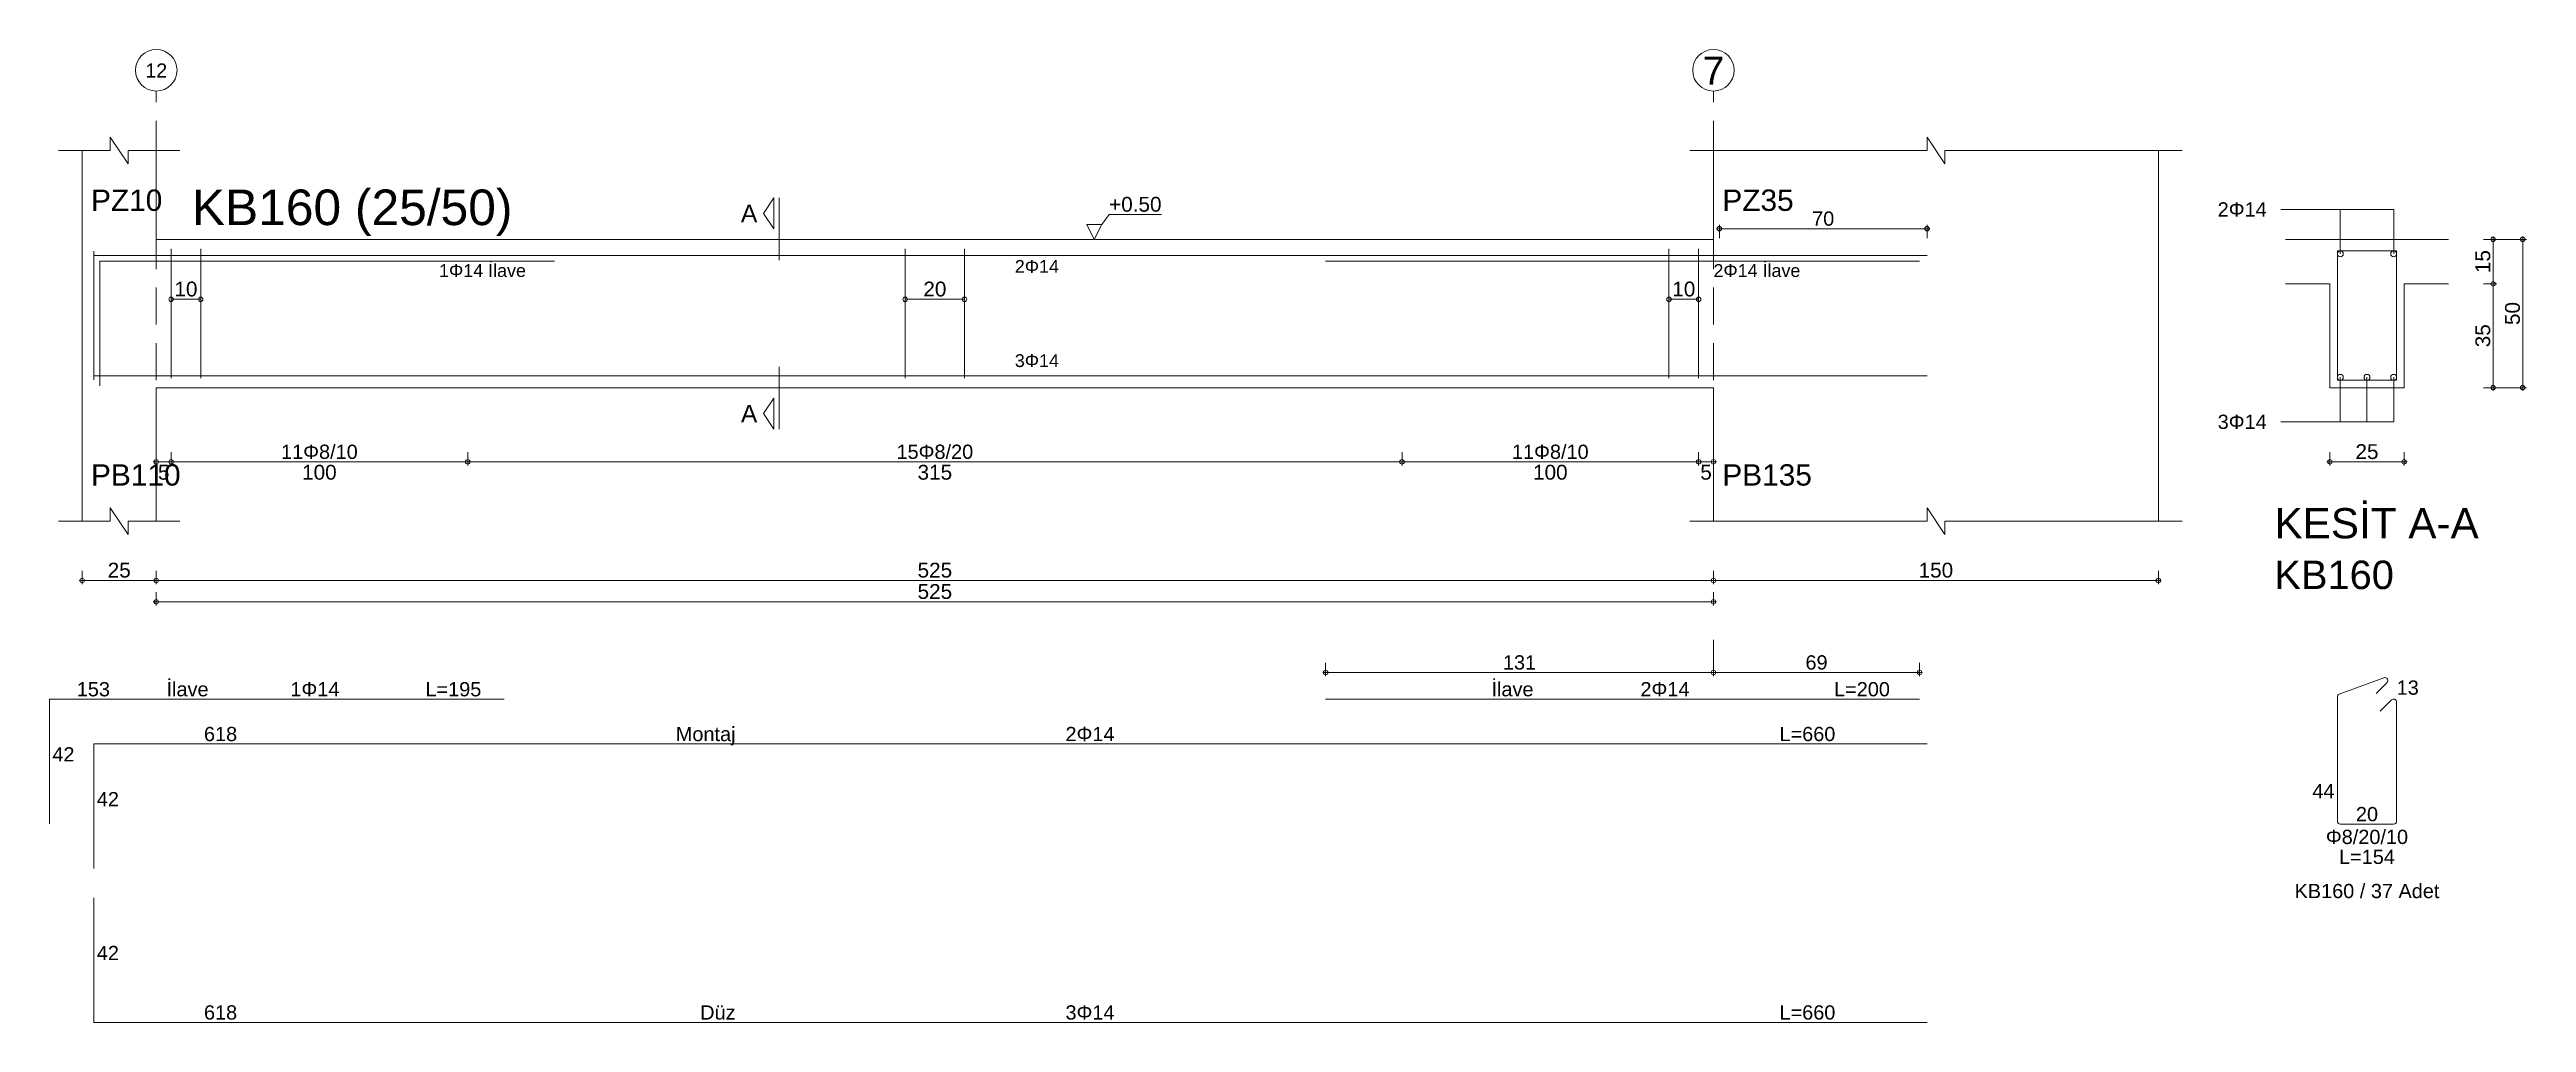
# Model space of a CAD drawing. Header units: millimetres. Extents: x 23801 to 80069, y 9628 to 14137.
# Drawn here: x 26737 to 27990, y 11778 to 12270 of the extents above; entities that cross this region are included whole.
import ezdxf

# ---------------------------------------------------------------- set-up
doc = ezdxf.new("R2010")
doc.units = ezdxf.units.MM
doc.linetypes.add('DASHDOT2', pattern=[12.7, 6.35, -3.175, 0, -3.175])
doc.linetypes.add('DASHED4', pattern=[18.75, 12.5, -6.25])
doc.layers.add('aks', color=251, linetype='DASHDOT2', lineweight=35)
for name, color, linetype in [('Donatı Topl. Uzun. Yazısı', 7, 'Continuous'), ('Donatı Uz. Yazısı', 7, 'Continuous'), ('Donatı Yazısı', 7, 'Continuous'), ('Donatı Çizgisi', 7, 'Continuous'), ('Kiriş', 7, 'Continuous'), ('Standart', 7, 'Continuous'), ('Ölçülendirme', 7, 'Continuous')]:
    doc.layers.add(name, color=color, linetype=linetype)
doc.styles.add('arial_1_18', font='arial.ttf', dxfattribs={"height": 0.2})

# ---------------------------------------------------------------- blocks, each defined once
blk = doc.blocks.new('IDE143Entity7364')
at = {"layer": 'aks', "color": 30, "linetype": 'DASHED4', "lineweight": 5}
for points in [[(15938.55, 2016.8), (15938.55, 2151.8)], [(16463.55, 2016.8), (16463.55, 2151.8)], [(16463.55, 1955.8), (16463.55, 1966.8)]]:
    blk.add_lwpolyline(points, dxfattribs=at)
at = {"layer": 'aks', "color": 1, "linetype": 'Continuous', "lineweight": 5}
for centre in [(15938.55, 2158.8), (16463.55, 2158.8)]:
    blk.add_circle(centre, 7, dxfattribs=at)
at = {"layer": 'Donatı Çizgisi', "color": 5, "linetype": 'Continuous', "lineweight": 5}
for points in [[(15917.55, 2054.4), (15917.55, 2097.8)], [(15917.55, 2096.4), (16535.55, 2096.4)], [(15943.55, 2055), (15943.55, 2098.6)], [(15953.55, 2055), (15953.55, 2098.6)], [(16191.05, 2055), (16191.05, 2098.6)], [(16211.05, 2055), (16211.05, 2098.6)], [(16448.55, 2055), (16448.55, 2098.6)], [(16458.55, 2055), (16458.55, 2098.6)], [(16673.89, 2054.3), (16673.89, 2097.9)], [(16673.89, 2097.9), (16693.89, 2097.9)], [(16693.89, 2054.3), (16693.89, 2097.9)], [(15919.55, 2052.4), (15919.55, 2094.4)], [(15919.55, 2094.4), (16072.8, 2094.4)], [(16332.8, 2094.4), (16533.05, 2094.4)], [(15917.55, 2055.8), (16535.55, 2055.8)], [(16673.89, 2054.3), (16693.89, 2054.3)], [(15902.55, 1904.8), (15902.55, 1946.8)], [(15902.55, 1946.8), (16055.8, 1946.8)], [(16332.8, 1946.8), (16533.05, 1946.8)], [(16673.89, 1905.72), (16673.89, 1947.59)], [(16674.56, 1948.54), (16689.56, 1954.01)], [(16686.99, 1948.69), (16690.63, 1952.33)], [(16688.37, 1942.78), (16692.14, 1946.56)], [(16693.89, 1905.72), (16693.89, 1945.84)], [(15917.55, 1889.7), (15917.55, 1931.7)], [(15917.55, 1931.7), (16535.55, 1931.7)], [(16674.91, 1904.7), (16692.87, 1904.7)], [(15917.55, 1837.85), (15917.55, 1879.85)], [(15917.55, 1837.85), (16535.55, 1837.85)]]:
    blk.add_lwpolyline(points, dxfattribs=at)
for centre in [(16674.89, 2096.9), (16692.89, 2096.9), (16674.89, 2055.3), (16683.89, 2055.3), (16692.89, 2055.3)]:
    blk.add_circle(centre, 1, dxfattribs=at)
for centre, start, end in [((16674.91, 1947.59), 110, 180), ((16689.91, 1953.05), 315, 110), ((16692.87, 1945.84), 0, 135), ((16674.91, 1905.72), 180, 270), ((16692.87, 1905.72), 270, 0)]:
    blk.add_arc(centre, 1.02, start, end, dxfattribs=at)
at = {"layer": 'Kiriş', "color": 1, "linetype": 'Continuous', "lineweight": 5}
for points in [[(15905.55, 2131.8), (15923.05, 2131.8)], [(15913.55, 2006.8), (15913.55, 2131.8)], [(15923.05, 2131.8), (15923.05, 2136.3)], [(15929.05, 2127.3), (15923.05, 2136.3)], [(15929.05, 2127.3), (15929.05, 2131.8)], [(15929.05, 2131.8), (15946.55, 2131.8)], [(15938.55, 2101.8), (15938.55, 2131.8)], [(16455.55, 2131.8), (16535.55, 2131.8)], [(16463.55, 2101.8), (16463.55, 2131.8)], [(16535.55, 2131.8), (16535.55, 2136.3)], [(16541.55, 2127.3), (16535.55, 2136.3)], [(16541.55, 2131.8), (16621.55, 2131.8)], [(16541.55, 2127.3), (16541.55, 2131.8)], [(16613.55, 2006.8), (16613.55, 2131.8)], [(15938.55, 2101.8), (16463.55, 2101.8)], [(16656.39, 2101.8), (16711.39, 2101.8)], [(16656.39, 2086.8), (16671.39, 2086.8)], [(16671.39, 2051.8), (16671.39, 2086.8)], [(16696.39, 2086.8), (16711.39, 2086.8)], [(16696.39, 2051.8), (16696.39, 2086.8)], [(15938.55, 2051.8), (16463.55, 2051.8)], [(15938.55, 2006.8), (15938.55, 2051.8)], [(16463.55, 2006.8), (16463.55, 2051.8)], [(16671.39, 2051.8), (16696.39, 2051.8)], [(15905.55, 2006.8), (15923.05, 2006.8)], [(15929.05, 2002.3), (15923.05, 2011.3)], [(15923.05, 2006.8), (15923.05, 2011.3)], [(15929.05, 2006.8), (15946.55, 2006.8)], [(15929.05, 2002.3), (15929.05, 2006.8)], [(16455.55, 2006.8), (16535.55, 2006.8)], [(16541.55, 2002.3), (16535.55, 2011.3)], [(16535.55, 2006.8), (16535.55, 2011.3)], [(16541.55, 2006.8), (16621.55, 2006.8)], [(16541.55, 2002.3), (16541.55, 2006.8)]]:
    blk.add_lwpolyline(points, dxfattribs=at)
at = {"layer": 'Ölçülendirme', "color": 1, "linetype": 'Continuous', "lineweight": 5}
for points in [[(16143.3, 2110.55), (16146.8, 2115.8)], [(16146.8, 2105.3), (16146.8, 2115.8)], [(16148.55, 2094.8), (16148.55, 2115.8)], [(16146.8, 2105.3), (16143.3, 2110.55)], [(16254.8, 2101.8), (16252.3, 2106.8)], [(16252.3, 2106.8), (16257.3, 2106.8)], [(16257.3, 2106.8), (16254.8, 2101.8)], [(16257.3, 2106.8), (16259.8, 2110.13)], [(16259.8, 2110.13), (16277.48, 2110.13)], [(16464.55, 2105.4), (16536.55, 2105.4)], [(16465.55, 2102.15), (16465.55, 2106.65)], [(16535.55, 2102.15), (16535.55, 2106.65)], [(16654.89, 2111.9), (16692.89, 2111.9)], [(16674.89, 2096.9), (16674.89, 2111.9)], [(16692.89, 2096.9), (16692.89, 2111.9)], [(16254.8, 2101.8), (16254.8, 2101.8)], [(16723.14, 2101.8), (16737.64, 2101.8)], [(16726.39, 2050.8), (16726.39, 2102.8)], [(16736.39, 2050.8), (16736.39, 2102.8)], [(15943.55, 2081.6), (15953.55, 2081.6)], [(16191.05, 2081.6), (16211.05, 2081.6)], [(16448.55, 2081.6), (16458.55, 2081.6)], [(16723.14, 2086.8), (16727.64, 2086.8)], [(16148.55, 2037.8), (16148.55, 2058.8)], [(16674.89, 2040.3), (16674.89, 2055.3)], [(16683.89, 2040.3), (16683.89, 2055.3)], [(16692.89, 2040.3), (16692.89, 2055.3)], [(16143.3, 2043.05), (16146.8, 2048.3)], [(16146.8, 2037.8), (16146.8, 2048.3)], [(16723.14, 2051.8), (16737.64, 2051.8)], [(16146.8, 2037.8), (16143.3, 2043.05)], [(16654.89, 2040.3), (16692.89, 2040.3)], [(15938.55, 2025.55), (15938.55, 2030.05)], [(15943.55, 2025.55), (15943.55, 2030.05)], [(16043.55, 2025.55), (16043.55, 2030.05)], [(16358.55, 2025.55), (16358.55, 2030.05)], [(16458.55, 2025.55), (16458.55, 2030.05)], [(16463.55, 2025.55), (16463.55, 2030.05)], [(16671.39, 2025.55), (16671.39, 2030.05)], [(16696.39, 2025.55), (16696.39, 2030.05)], [(15937.55, 2026.8), (16464.55, 2026.8)], [(16670.39, 2026.8), (16697.39, 2026.8)], [(15913.55, 1985.55), (15913.55, 1990.05)], [(15938.55, 1985.55), (15938.55, 1990.05)], [(16463.55, 1985.55), (16463.55, 1990.05)], [(16613.55, 1985.55), (16613.55, 1990.05)], [(15912.55, 1986.8), (16614.55, 1986.8)], [(15937.55, 1979.6), (16464.55, 1979.6)], [(15938.55, 1978.35), (15938.55, 1982.85)], [(16463.55, 1978.35), (16463.55, 1982.85)], [(16331.8, 1955.8), (16464.55, 1955.8)], [(16332.8, 1954.55), (16332.8, 1959.05)], [(16462.55, 1955.8), (16534.05, 1955.8)], [(16463.55, 1954.55), (16463.55, 1959.05)], [(16463.55, 1954.55), (16463.55, 1959.05)], [(16533.05, 1954.55), (16533.05, 1959.05)]]:
    blk.add_lwpolyline(points, dxfattribs=at)
for centre in [(16465.55, 2105.4), (16535.55, 2105.4), (16726.39, 2101.8), (16736.39, 2101.8), (15943.55, 2081.6), (15953.55, 2081.6), (16191.05, 2081.6), (16211.05, 2081.6), (16448.55, 2081.6), (16458.55, 2081.6), (16726.39, 2086.8), (16726.39, 2051.8), (16736.39, 2051.8), (15938.55, 2026.8), (15943.55, 2026.8), (15943.55, 2026.8), (16043.55, 2026.8), (16043.55, 2026.8), (16358.55, 2026.8), (16358.55, 2026.8), (16458.55, 2026.8), (16458.55, 2026.8), (16463.55, 2026.8), (16671.39, 2026.8), (16696.39, 2026.8), (15913.55, 1986.8), (15938.55, 1986.8), (15938.55, 1986.8), (16463.55, 1986.8), (16463.55, 1986.8), (16613.55, 1986.8), (15938.55, 1979.6), (16463.55, 1979.6), (16332.8, 1955.8), (16463.55, 1955.8), (16463.55, 1955.8), (16533.05, 1955.8)]:
    blk.add_circle(centre, 0.75, dxfattribs=at)
at = {"layer": 'aks', "color": 1, "linetype": 'Continuous', "lineweight": 5, "style": 'arial_1_18'}
for s, height, p in [('7', 9.45, (16459.88, 2153.92)), ('12', 4.725, (15934.88, 2156.36))]:
    blk.add_text(s, height=height, dxfattribs=at).set_placement(p)
at = {"layer": 'Donatı Topl. Uzun. Yazısı', "color": 1, "linetype": 'Continuous', "lineweight": 5, "style": 'arial_1_18'}
for s, p in [('L=195', (16029.31, 1947.76)), ('L=200', (16504.21, 1947.76)), ('L=660', (16485.82, 1932.66)), ('L=154', (16674.47, 1891.26)), ('L=660', (16485.82, 1838.81))]:
    blk.add_text(s, height=4.8, dxfattribs=at).set_placement(p)
at = {"layer": 'Donatı Uz. Yazısı', "color": 1, "linetype": 'Continuous', "lineweight": 5, "style": 'arial_1_18'}
for s, p in [('153', (15911.75, 1947.76)), ('13', (16693.89, 1948.3)), ('618', (15954.63, 1932.66)), ('42', (15903.51, 1925.8)), ('42', (15918.51, 1910.7)), ('44', (16665.47, 1913.42)), ('20', (16680.16, 1905.66)), ('42', (15918.51, 1858.85)), ('618', (15954.63, 1838.81))]:
    blk.add_text(s, height=4.8, dxfattribs=at).set_placement(p)
at = {"layer": 'Donatı Yazısı', "color": 5, "linetype": 'Continuous', "lineweight": 5, "style": 'arial_1_18'}
for s, height, p in [('2Φ14', 4.8, (16633.55, 2109.5)), ('1Φ14 İlave', 4.32, (16033.89, 2089.12)), ('2Φ14 İlave', 4.32, (16463.55, 2089.12)), ('3Φ14', 4.8, (16633.55, 2037.9)), ('1Φ14', 4.8, (15983.77, 1947.76)), ('2Φ14', 4.8, (16438.93, 1947.76)), ('2Φ14', 4.8, (16245.09, 1932.66)), ('Φ8/20/10', 4.8, (16670.02, 1897.98)), ('KB160 / 37 Adet', 4.8, (16659.47, 1879.74)), ('3Φ14', 4.8, (16245.09, 1838.81))]:
    blk.add_text(s, height=height, dxfattribs=at).set_placement(p)
for s, p in [('2Φ14', (16228.01, 2090.52)), ('3Φ14', (16228.01, 2058.76))]:
    blk.add_text(s, height=4.32, rotation=360, dxfattribs=at).set_placement(p)
at = {"layer": 'Donatı Yazısı', "color": 1, "linetype": 'Continuous', "lineweight": 5, "style": 'arial_1_18'}
for s, p in [('İlave', (15942.02, 1947.76)), ('İlave', (16388.72, 1947.76)), ('Montaj', (16113.72, 1932.66)), ('Düz', (16121.93, 1838.81))]:
    blk.add_text(s, height=4.8, dxfattribs=at).set_placement(p)
at = {"layer": 'Kiriş', "color": 1, "linetype": 'Continuous', "lineweight": 5, "style": 'arial_1_18'}
for s, height, p in [('PZ10', 7.2, (15916.55, 2111.4)), ('KB160 (25/50)', 12, (15950.55, 2106.6)), ('PZ35', 7.2, (16466.55, 2111.4)), ('PB110', 7.2, (15916.55, 2018.8)), ('PB135', 7.2, (16466.55, 2018.8)), ('KESİT A-A', 10.2, (16652.69, 2001)), ('KB160', 9.6, (16652.69, 1983.92))]:
    blk.add_text(s, height=height, dxfattribs=at).set_placement(p)
at = {"layer": 'Ölçülendirme', "color": 1, "linetype": 'Continuous', "lineweight": 5, "style": 'arial_1_18'}
for s, height, p in [('A', 5.95, (16135.66, 2107.57)), ('+0.50', 5, (16259.8, 2111.13)), ('70', 4.8, (16496.82, 2106.4)), ('A', 5.95, (16135.66, 2040.07)), ('25', 5, (16680, 2027.76)), ('5', 5, (15939.11, 2020.8)), ('100', 5, (15987.72, 2020.8)), ('315', 5, (16195.22, 2020.8)), ('100', 5, (16402.72, 2020.8)), ('5', 5, (16459.11, 2020.8)), ('25', 5, (15922.17, 1987.8)), ('525', 5, (16195.22, 1987.8)), ('150', 5, (16532.72, 1987.8)), ('525', 5, (16195.22, 1980.6))]:
    blk.add_text(s, height=height, dxfattribs=at).set_placement(p)
for s, rotation, p in [('15', 90, (16725.43, 2090.42)), ('10', 360, (15944.67, 2082.56)), ('20', 360, (16197.17, 2082.56)), ('10', 360, (16449.67, 2082.56)), ('50', 90, (16735.43, 2072.92)), ('35', 90, (16725.43, 2065.42))]:
    blk.add_text(s, height=5, rotation=rotation, dxfattribs=at).set_placement(p)
at = {"layer": 'Ölçülendirme', "color": 5, "linetype": 'Continuous', "lineweight": 5, "style": 'arial_1_18'}
for s, p in [('11Φ8/10', (15980.62, 2027.8)), ('15Φ8/20', (16188.12, 2027.8)), ('11Φ8/10', (16395.62, 2027.8)), ('131', (16392.58, 1956.8)), ('69', (16494.57, 1956.8))]:
    blk.add_text(s, height=4.8, dxfattribs=at).set_placement(p)

msp = doc.modelspace()

# ---------------------------------------------------------------- block references
at = {"layer": 'Standart', "xscale": 1.5, "yscale": 1.5, "zscale": 1.5}
msp.add_blockref('IDE143Entity7364', (2883.1, 9021.4), dxfattribs=at)

doc.saveas('drawing.dxf')
